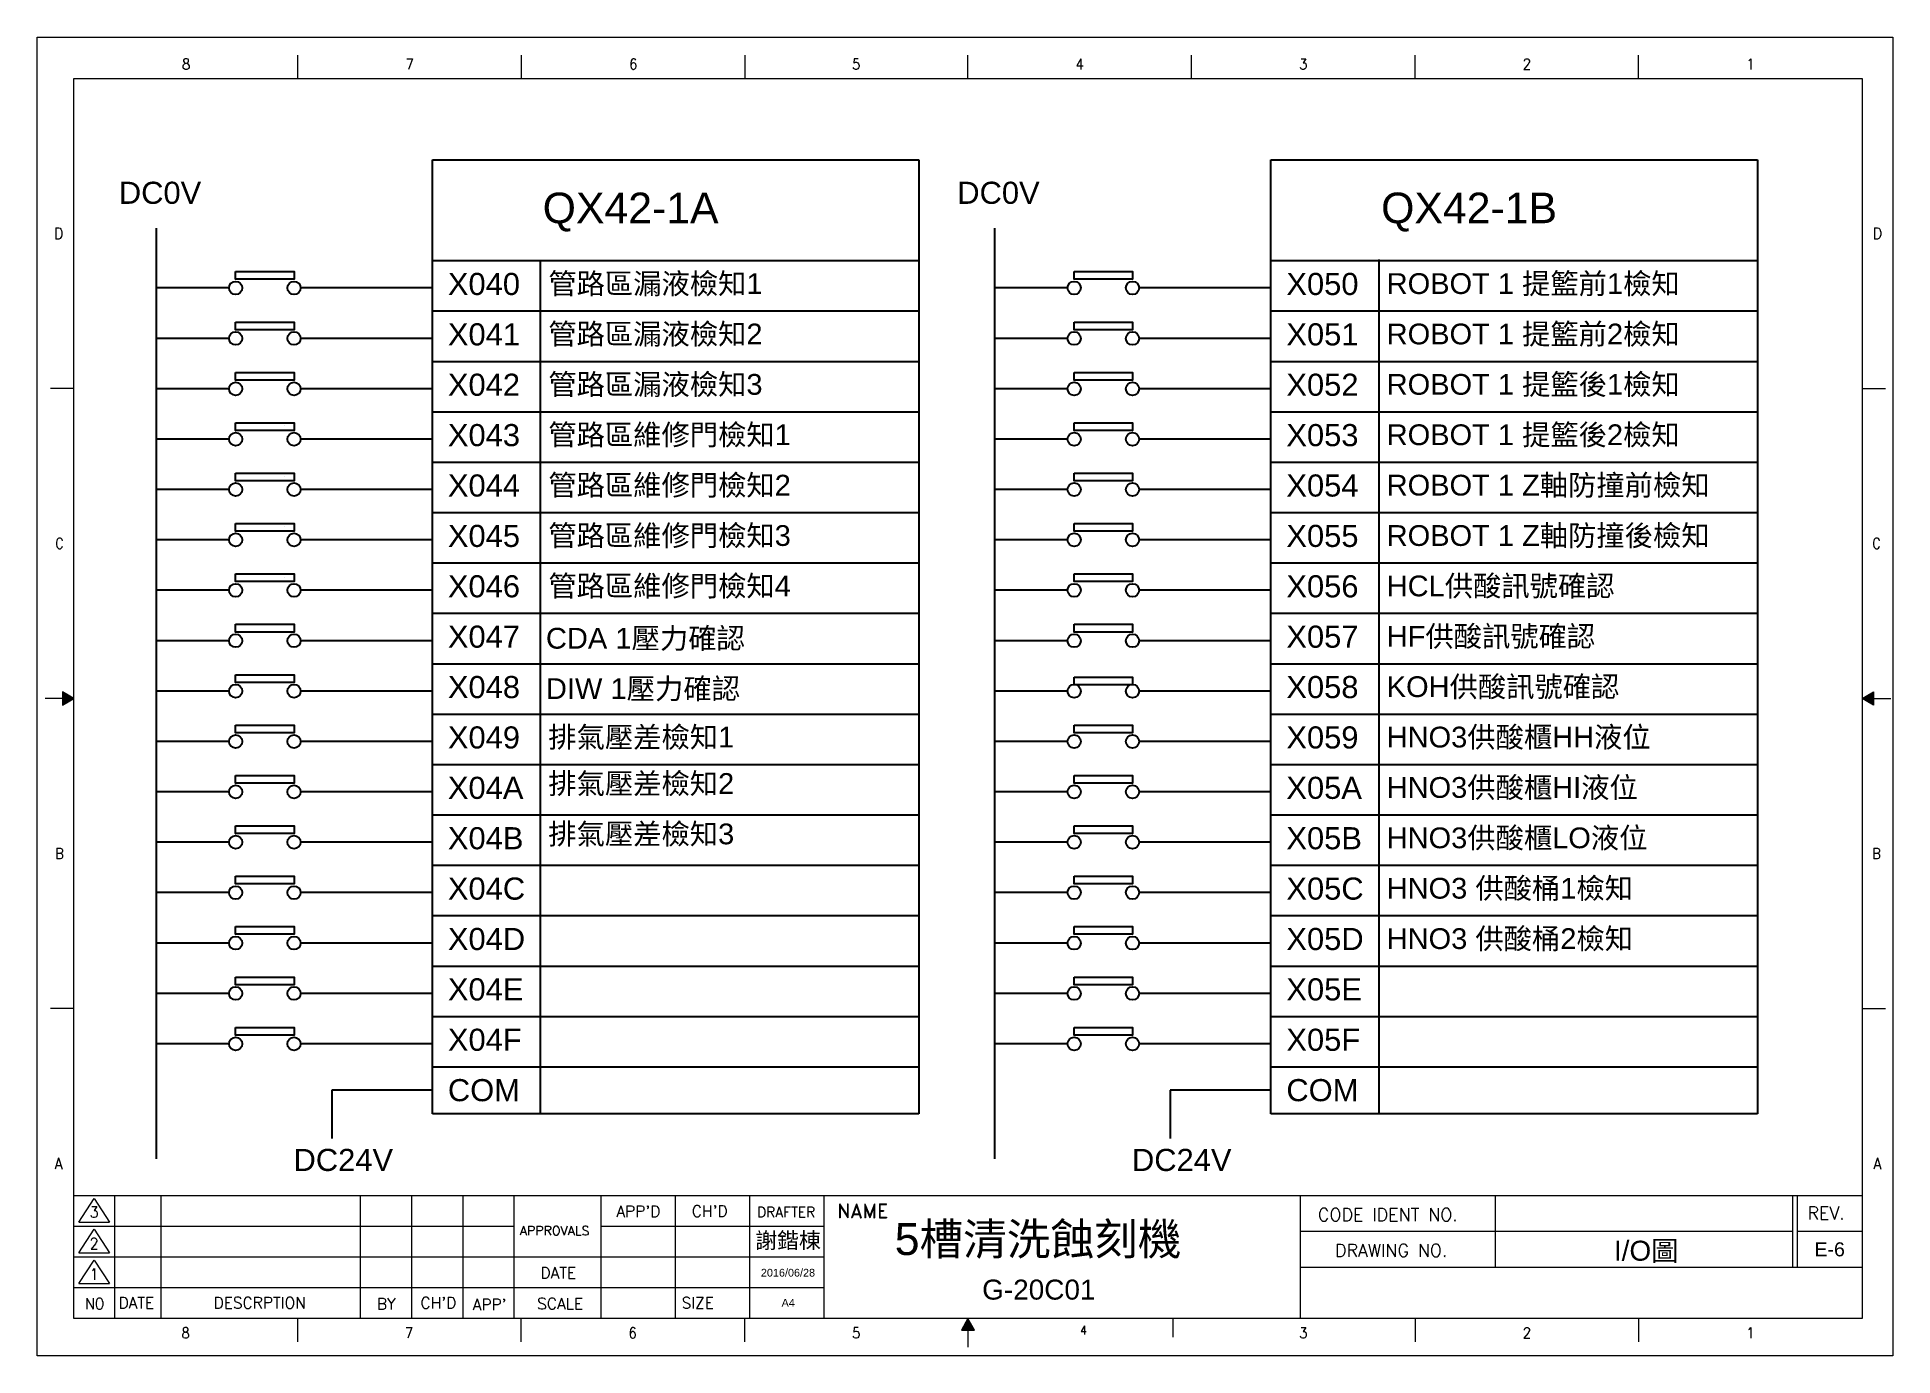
# Model space of a CAD drawing. Header units: millimetres. Extents: x 2150 to 6100, y 1229 to 2029.
# Drawn here: x 3146.2 to 3610.3, y 1229.9 to 1559.6 of the extents above; entities that cross this region are included whole.
import ezdxf
from ezdxf.enums import TextEntityAlignment as Align

# ---------------------------------------------------------------- set-up
doc = ezdxf.new("R2010")
doc.units = ezdxf.units.MM
for name, color, linetype in [('blue', 5, 'Continuous'), ('DIM', 3, 'Continuous'), ('FRAME', 7, 'Continuous'), ('LINE', 1, 'Continuous'), ('TEXT', 4, 'Continuous')]:
    doc.layers.add(name, color=color, linetype=linetype)
doc.styles.add('MICTEXT-ROD', font='romand.shx', dxfattribs={"bigfont": 'bigfont.shx'})
doc.styles.add('MICTEXT-ROS', font='romans.shx', dxfattribs={"bigfont": 'bigfont.shx'})
doc.styles.get("Standard").update_dxf_attribs({"font": 'ARIAL.TTF'})
doc.styles.add('STYLE2', font='romand.shx')

msp = doc.modelspace()

# ---------------------------------------------------------------- texts
at = {"color": 0}
for s, height, p in [('管路區漏液檢知1', 5.189, (3274.03, 1495.4)), ('ROBOT 1 提籃前1檢知', 5.1895, (3483.7, 1495.4)), ('管路區漏液檢知2', 5.189, (3274.03, 1482.8)), ('ROBOT 1 提籃前2檢知', 5.1895, (3483.7, 1482.8)), ('管路區漏液檢知3', 5.189, (3274.03, 1470.2)), ('ROBOT 1 提籃後1檢知', 5.1895, (3483.7, 1470.2)), ('管路區維修門檢知1', 5.189, (3274.03, 1457.6)), ('ROBOT 1 提籃後2檢知', 5.1895, (3483.7, 1457.6)), ('管路區維修門檢知2', 5.189, (3274.03, 1445)), ('ROBOT 1 Z軸防撞前檢知', 5.1895, (3483.7, 1445)), ('管路區維修門檢知3', 5.189, (3274.03, 1432.4)), ('ROBOT 1 Z軸防撞後檢知', 5.1895, (3483.7, 1432.4)), ('管路區維修門檢知4', 5.189, (3274.03, 1419.8)), ('HCL供酸訊號確認', 5.189, (3483.7, 1419.8)), ('HF供酸訊號確認', 5.189, (3483.7, 1407.2)), ('KOH供酸訊號確認', 5.189, (3483.7, 1394.6)), ('排氣壓差檢知1', 5.189, (3274.03, 1382)), ('HNO3供酸櫃HH液位', 5.1895, (3483.7, 1382)), ('排氣壓差檢知2', 5.189, (3274.03, 1370.39)), ('HNO3供酸櫃HI液位', 5.1895, (3483.7, 1369.4)), ('排氣壓差檢知3', 5.189, (3274.03, 1357.79)), ('HNO3供酸櫃LO液位', 5.1895, (3483.7, 1356.8)), ('HNO3 供酸桶1檢知', 5.1895, (3483.7, 1344.2)), ('HNO3 供酸桶2檢知', 5.1895, (3483.7, 1331.6))]:
    msp.add_text(s, height=height, dxfattribs=at).set_placement(p)
at = {"layer": 'TEXT', "color": 7, "linetype": 'Continuous'}
for s, height, p in [('DC0V', 5.529, (3166.65, 1517.94)), ('DC0V', 5.529, (3376.31, 1517.94)), ('QX42-1A', 7.656, (3272.63, 1513.09)), ('QX42-1B', 7.656, (3482.3, 1513.09)), ('X040', 5.529, (3248.93, 1495.14)), ('X050', 5.529, (3458.6, 1495.14)), ('X041', 5.529, (3248.93, 1482.54)), ('X051', 5.529, (3458.6, 1482.54)), ('X042', 5.529, (3248.93, 1469.94)), ('X052', 5.529, (3458.6, 1469.94)), ('X043', 5.529, (3248.93, 1457.34)), ('X053', 5.529, (3458.6, 1457.34)), ('X044', 5.529, (3248.93, 1444.74)), ('X054', 5.529, (3458.6, 1444.74)), ('X045', 5.529, (3248.93, 1432.14)), ('X055', 5.529, (3458.6, 1432.14)), ('X046', 5.529, (3248.93, 1419.54)), ('X056', 5.529, (3458.6, 1419.54)), ('X047', 5.529, (3248.93, 1406.94)), ('X057', 5.529, (3458.6, 1406.94)), ('X048', 5.529, (3248.93, 1394.34)), ('X058', 5.529, (3458.6, 1394.34)), ('X049', 5.529, (3248.93, 1381.74)), ('X059', 5.529, (3458.6, 1381.74)), ('X04A', 5.529, (3248.93, 1369.14)), ('X05A', 5.529, (3458.6, 1369.14)), ('X04B', 5.529, (3248.93, 1356.54)), ('X05B', 5.529, (3458.6, 1356.54)), ('X04C', 5.529, (3248.93, 1343.94)), ('X05C', 5.529, (3458.6, 1343.94)), ('X04D', 5.529, (3248.93, 1331.34)), ('X05D', 5.529, (3458.6, 1331.34)), ('X04E', 5.529, (3248.93, 1318.74)), ('X05E', 5.529, (3458.6, 1318.74)), ('X04F', 5.529, (3248.93, 1306.14)), ('X05F', 5.529, (3458.6, 1306.14)), ('COM', 5.529, (3248.93, 1293.54)), ('COM', 5.529, (3458.6, 1293.54)), ('DC24V', 5.529, (3210.33, 1276.09)), ('DC24V', 5.529, (3419.99, 1276.09))]:
    msp.add_text(s, height=height, dxfattribs=at).set_placement(p)
at = {"layer": 'TEXT', "color": 0, "linetype": 'Continuous'}
for s, p in [('CDA 1壓力確認', (3273.44, 1406.71)), ('DIW 1壓力確認', (3273.44, 1394.11))]:
    msp.add_text(s, height=5.202, dxfattribs=at).set_placement(p)

# ---------------------------------------------------------------- blocks, each defined once
blk = doc.blocks.new('圖框A4')
at = {"layer": 'FRAME', "color": 7, "lineweight": 5}
for p, q in [((99.29, 1212.46), (99.29, 1218.27)), ((155.2, 1212.46), (155.2, 1218.27)), ((211.1, 1212.46), (211.1, 1218.27)), ((266.85, 1212.46), (266.85, 1218.27)), ((322.76, 1212.46), (322.76, 1218.27)), ((378.66, 1212.46), (378.66, 1218.27)), ((434.56, 1212.46), (434.56, 1218.27)), ((43.25, 1212.46), (490.46, 1212.46)), ((43.25, 902.31), (43.25, 1212.46)), ((490.46, 1212.46), (490.46, 1212.46)), ((43.25, 1134.92), (37.44, 1134.92)), ((490.46, 1134.92), (496.27, 1134.92)), ((40.39, 1059.03), (40.39, 1055.74)), ((43.25, 1057.39), (40.39, 1059.03)), ((490.46, 1057.39), (493.32, 1059.03)), ((493.32, 1059.03), (493.32, 1055.74)), ((43.25, 1057.39), (36.09, 1057.39)), ((40.39, 1055.74), (43.25, 1057.39)), ((493.32, 1055.74), (490.46, 1057.39)), ((490.46, 1057.39), (497.61, 1057.39)), ((43.25, 979.85), (37.44, 979.85)), ((490.46, 979.85), (496.27, 979.85)), ((44.53, 926.47), (48.37, 932.34)), ((48.37, 932.34), (52.21, 926.47)), ((44.53, 926.47), (52.21, 926.47)), ((44.53, 918.78), (48.37, 924.66)), ((48.37, 924.66), (52.21, 918.78)), ((44.53, 918.78), (52.21, 918.78)), ((44.53, 911.1), (48.37, 916.97)), ((48.37, 916.97), (52.21, 911.1)), ((44.53, 911.1), (52.21, 911.1)), ((99.15, 902.31), (99.15, 896.5)), ((155.05, 902.31), (155.05, 896.5)), ((210.95, 902.31), (210.95, 896.5)), ((266.85, 902.31), (265.2, 899.46)), ((266.85, 902.31), (266.85, 895.16)), ((268.5, 899.46), (266.85, 902.31)), ((318.07, 902.31), (318.07, 897.67)), ((378.66, 902.31), (378.66, 896.5)), ((434.56, 902.31), (434.56, 896.5)), ((265.2, 899.46), (268.5, 899.46))]:
    blk.add_line(p, q, dxfattribs=at)
at = {"layer": 'FRAME', "lineweight": 5}
for p, q in [((490.46, 1212.46), (490.46, 902.31)), ((490.46, 933.05), (43.25, 933.05)), ((53.49, 902.31), (53.49, 933.05)), ((65.11, 902.31), (65.11, 933.05)), ((114.96, 902.31), (114.96, 933.05)), ((127.77, 902.31), (127.77, 933.05)), ((140.58, 902.31), (140.58, 933.05)), ((153.38, 902.31), (153.38, 933.05)), ((175.15, 902.31), (175.15, 933.05)), ((193.72, 902.31), (193.72, 933.05)), ((212.29, 902.31), (212.29, 933.05)), ((230.86, 902.31), (230.86, 933.05)), ((349.91, 933.05), (349.91, 902.31)), ((398.7, 933.05), (398.7, 915.12)), ((473.04, 933.05), (473.04, 915.12)), ((474.2, 933.05), (474.2, 915.12)), ((153.38, 925.36), (43.25, 925.36)), ((230.86, 925.36), (175.15, 925.36)), ((473.04, 924.08), (349.91, 924.08)), ((490.46, 924.08), (474.2, 924.08)), ((230.86, 917.68), (43.25, 917.68)), ((490.46, 915.12), (349.91, 915.12)), ((230.86, 910), (43.25, 910)), ((490.46, 902.31), (43.25, 902.31))]:
    blk.add_line(p, q, dxfattribs=at)
at = {"layer": 'FRAME', "color": 7, "lineweight": 5}
for points in [[(40.39, 1059.03), (40.39, 1055.74), (43.25, 1057.39)], [(493.32, 1059.03), (493.32, 1055.74), (490.46, 1057.39)], [(268.5, 899.46), (266.85, 902.31), (265.2, 899.46)]]:
    blk.add_solid(points, dxfattribs=at)
at = {"layer": 'LINE', "color": 0, "lineweight": 0}
for p, q in [((34.08, 1222.77), (498.14, 1222.77)), ((34.08, 893), (34.08, 1222.77)), ((498.14, 1222.77), (498.14, 893)), ((498.14, 893), (34.08, 893))]:
    blk.add_line(p, q, dxfattribs=at)
at = {"color": 3, "lineweight": 5}
blk.add_text('A4', height=1.936, dxfattribs=at).set_placement((220.25, 905.31))
at = {"layer": 'DIM', "color": 0, "lineweight": 5}
for tag, height, p in [('A', 2.9, (436.35, 928.74)), ('C', 2.9, (284.37, 922.35)), ('J', 1.94, (184.48, 921.48)), ('G', 1.94, (202.97, 921.48)), ('E', 1.94, (221.84, 921.96)), ('B', 2.9, (436.45, 919.25)), ('L', 1.94, (482.33, 919.64)), ('K', 1.94, (184.48, 913.83)), ('H', 1.94, (202.97, 913.83)), ('F', 1.94, (221.84, 913.83)), ('D', 2.9, (284.57, 909.57))]:
    blk.add_attdef(tag, text='', height=height, dxfattribs=at).set_placement(p, align=Align.MIDDLE)
at = {"layer": 'FRAME', "color": 7, "lineweight": 5, "style": 'MICTEXT-ROD', "width": 0.9}
for s, height, p in [('8', 2.67, (71.34, 1216.03)), ('7', 2.67, (127.25, 1216.03)), ('6', 2.67, (183.15, 1216.03)), ('5', 2.67, (238.9, 1216.03)), ('4', 2.67, (294.8, 1216.03)), ('3', 2.67, (350.71, 1216.03)), ('2', 2.67, (406.61, 1216.03)), ('1', 2.67, (462.51, 1216.03)), ('D', 2.85, (39.44, 1173.69)), ('D', 2.85, (494.27, 1173.69)), ('C', 2.67, (39.67, 1096.15)), ('C', 2.67, (494.04, 1096.15)), ('B', 2.67, (39.67, 1018.62)), ('B', 2.67, (494.04, 1018.62)), ('A', 2.85, (39.44, 941.08)), ('A', 2.85, (494.27, 941.08)), ('4', 2.14, (295.71, 899.45)), ('8', 2.67, (71.2, 898.74)), ('7', 2.67, (127.1, 898.74)), ('6', 2.67, (183, 898.74)), ('5', 2.67, (238.9, 898.74)), ('3', 2.67, (350.71, 898.74)), ('2', 2.67, (406.61, 898.74)), ('1', 2.67, (462.51, 898.74))]:
    blk.add_text(s, height=height, dxfattribs=at).set_placement(p, align=Align.MIDDLE)
at = {"layer": 'FRAME', "color": 7, "lineweight": 5, "style": 'MICTEXT-ROS', "width": 0.9}
for s, height, p in [('3', 2.82, (47.24, 927.57)), ('2', 2.82, (47.24, 919.68)), ('1', 2.82, (47.24, 912)), ('NO', 2.817, (46.1, 904.64))]:
    blk.add_text(s, height=height, dxfattribs=at).set_placement(p)
at = {"layer": 'FRAME', "color": 7, "lineweight": 5}
for s, height, style, p in [("APP'D", 2.817, 'STYLE2', (178.93, 927.72)), ("CH'D", 2.817, 'STYLE2', (197.8, 927.8)), ('DRAFTER', 2.536, 'STYLE2', (214.1, 927.69)), ('NAME', 3.522, 'STYLE2', (234.12, 927.53)), ('CODE IDENT NO.', 3.2017, 'STYLE2', (354.35, 926.7)), ('REV.', 3.202, 'MICTEXT-ROS', (476.78, 927.13)), ('APPROVALS', 2.305, 'STYLE2', (154.8, 923.16)), ('DRAWING NO.', 3.2017, 'STYLE2', (358.62, 917.77)), ('DATE', 2.817, 'STYLE2', (159.94, 912.36)), ('DATE', 2.817, 'STYLE2', (54.43, 904.87)), ('DESCRPTION', 2.817, 'STYLE2', (78.21, 904.88)), ('BY', 2.817, 'STYLE2', (119.03, 904.6)), ("CH'D", 2.817, 'STYLE2', (129.95, 904.87)), ("APP'", 2.817, 'STYLE2', (143.01, 904.42)), ('SCALE', 2.817, 'STYLE2', (159.13, 904.65)), ('SIZE', 2.817, 'STYLE2', (195.24, 904.84))]:
    blk.add_text(s, height=height, dxfattribs=dict(at, style=style)).set_placement(p)

# ---------------------------------------------------------------- linework, layer by layer
at = {"layer": 'blue', "color": 7}
for p, q in [((3245.05, 1528.95), (3366.72, 1528.95)), ((3245.05, 1290.37), (3245.05, 1528.95)), ((3366.72, 1528.95), (3366.72, 1290.37)), ((3454.72, 1528.95), (3576.39, 1528.95)), ((3454.72, 1290.37), (3454.72, 1528.95)), ((3576.39, 1528.95), (3576.39, 1290.37)), ((3175.95, 1511.88), (3175.95, 1279.11)), ((3385.62, 1511.88), (3385.62, 1279.11)), ((3245.05, 1503.75), (3366.72, 1503.75)), ((3272.12, 1290.62), (3272.12, 1503.75)), ((3454.72, 1503.75), (3576.39, 1503.75)), ((3481.78, 1290.37), (3481.78, 1504)), ((3194.19, 1496.9), (3175.96, 1496.9)), ((3245.05, 1496.9), (3212.12, 1496.9)), ((3403.86, 1496.9), (3385.63, 1496.9)), ((3454.72, 1496.9), (3421.78, 1496.9)), ((3245.05, 1491.15), (3366.72, 1491.15)), ((3454.72, 1491.15), (3576.39, 1491.15)), ((3194.19, 1484.3), (3175.96, 1484.3)), ((3245.05, 1484.3), (3212.12, 1484.3)), ((3403.86, 1484.3), (3385.63, 1484.3)), ((3454.72, 1484.3), (3421.78, 1484.3)), ((3245.05, 1478.55), (3366.72, 1478.55)), ((3454.72, 1478.55), (3576.39, 1478.55)), ((3194.19, 1471.7), (3175.96, 1471.7)), ((3245.05, 1471.7), (3212.12, 1471.7)), ((3403.86, 1471.7), (3385.63, 1471.7)), ((3454.72, 1471.7), (3421.78, 1471.7)), ((3245.05, 1465.95), (3366.72, 1465.95)), ((3454.72, 1465.95), (3576.39, 1465.95)), ((3194.19, 1459.1), (3175.96, 1459.1)), ((3245.05, 1459.1), (3212.12, 1459.1)), ((3403.86, 1459.1), (3385.63, 1459.1)), ((3454.72, 1459.1), (3421.78, 1459.1)), ((3245.05, 1453.35), (3366.72, 1453.35)), ((3454.72, 1453.35), (3576.39, 1453.35)), ((3194.19, 1446.5), (3175.96, 1446.5)), ((3245.05, 1446.5), (3212.12, 1446.5)), ((3403.86, 1446.5), (3385.63, 1446.5)), ((3454.72, 1446.5), (3421.78, 1446.5)), ((3245.05, 1440.75), (3366.72, 1440.75)), ((3454.72, 1440.75), (3576.39, 1440.75)), ((3194.19, 1433.9), (3175.96, 1433.9)), ((3245.05, 1433.9), (3212.12, 1433.9)), ((3403.86, 1433.9), (3385.63, 1433.9)), ((3454.72, 1433.9), (3421.78, 1433.9)), ((3245.05, 1428.15), (3366.72, 1428.15)), ((3454.72, 1428.15), (3576.39, 1428.15)), ((3194.19, 1421.3), (3175.96, 1421.3)), ((3245.05, 1421.3), (3212.12, 1421.3)), ((3403.86, 1421.3), (3385.63, 1421.3)), ((3454.72, 1421.3), (3421.78, 1421.3)), ((3245.05, 1415.55), (3366.72, 1415.55)), ((3454.72, 1415.55), (3576.39, 1415.55)), ((3194.19, 1408.7), (3175.96, 1408.7)), ((3245.05, 1408.7), (3212.12, 1408.7)), ((3403.86, 1408.7), (3385.63, 1408.7)), ((3454.72, 1408.7), (3421.78, 1408.7)), ((3245.05, 1402.95), (3366.72, 1402.95)), ((3454.72, 1402.95), (3576.39, 1402.95)), ((3194.19, 1396.1), (3175.96, 1396.1)), ((3245.05, 1396.1), (3212.12, 1396.1)), ((3403.86, 1396.1), (3385.63, 1396.1)), ((3454.72, 1396.1), (3421.78, 1396.1)), ((3245.05, 1390.35), (3366.72, 1390.35)), ((3454.72, 1390.35), (3576.39, 1390.35)), ((3194.19, 1383.5), (3175.96, 1383.5)), ((3245.05, 1383.5), (3212.12, 1383.5)), ((3403.86, 1383.5), (3385.63, 1383.5)), ((3454.72, 1383.5), (3421.78, 1383.5)), ((3245.05, 1377.75), (3366.72, 1377.75)), ((3454.72, 1377.75), (3576.39, 1377.75)), ((3194.19, 1370.9), (3175.96, 1370.9)), ((3245.05, 1370.9), (3212.12, 1370.9)), ((3403.86, 1370.9), (3385.63, 1370.9)), ((3454.72, 1370.9), (3421.78, 1370.9)), ((3245.05, 1365.15), (3366.72, 1365.15)), ((3454.72, 1365.15), (3576.39, 1365.15)), ((3194.19, 1358.3), (3175.96, 1358.3)), ((3245.05, 1358.3), (3212.12, 1358.3)), ((3403.86, 1358.3), (3385.63, 1358.3)), ((3454.72, 1358.3), (3421.78, 1358.3)), ((3245.05, 1352.55), (3366.72, 1352.55)), ((3454.72, 1352.55), (3576.39, 1352.55)), ((3194.19, 1345.7), (3175.96, 1345.7)), ((3245.05, 1345.7), (3212.12, 1345.7)), ((3403.86, 1345.7), (3385.63, 1345.7)), ((3454.72, 1345.7), (3421.78, 1345.7)), ((3245.05, 1339.95), (3366.72, 1339.95)), ((3454.72, 1339.95), (3576.39, 1339.95)), ((3194.19, 1333.1), (3175.96, 1333.1)), ((3245.05, 1333.1), (3212.12, 1333.1)), ((3403.86, 1333.1), (3385.63, 1333.1)), ((3454.72, 1333.1), (3421.78, 1333.1)), ((3245.05, 1327.35), (3366.72, 1327.35)), ((3454.72, 1327.35), (3576.39, 1327.35)), ((3194.19, 1320.5), (3175.96, 1320.5)), ((3245.05, 1320.5), (3212.12, 1320.5)), ((3403.86, 1320.5), (3385.63, 1320.5)), ((3454.72, 1320.5), (3421.78, 1320.5)), ((3245.05, 1314.75), (3366.72, 1314.75)), ((3454.72, 1314.75), (3576.39, 1314.75)), ((3194.19, 1307.9), (3175.96, 1307.9)), ((3245.05, 1307.9), (3212.12, 1307.9)), ((3403.86, 1307.9), (3385.63, 1307.9)), ((3454.72, 1307.9), (3421.78, 1307.9)), ((3245.05, 1302.15), (3366.72, 1302.15)), ((3454.72, 1302.15), (3576.39, 1302.15)), ((3454.72, 1302.15), (3576.39, 1302.15)), ((3366.72, 1290.37), (3245.05, 1290.37)), ((3576.39, 1290.37), (3454.72, 1290.37))]:
    msp.add_line(p, q, dxfattribs=at)
for points in [[(3195.85, 1500.99), (3210.46, 1500.99), (3210.46, 1499.07), (3195.85, 1499.07)], [(3405.52, 1500.99), (3420.13, 1500.99), (3420.13, 1499.07), (3405.52, 1499.07)], [(3195.85, 1488.39), (3210.46, 1488.39), (3210.46, 1486.47), (3195.85, 1486.47)], [(3405.52, 1488.39), (3420.13, 1488.39), (3420.13, 1486.47), (3405.52, 1486.47)], [(3195.85, 1475.79), (3210.46, 1475.79), (3210.46, 1473.87), (3195.85, 1473.87)], [(3405.52, 1475.79), (3420.13, 1475.79), (3420.13, 1473.87), (3405.52, 1473.87)], [(3195.85, 1463.19), (3210.46, 1463.19), (3210.46, 1461.27), (3195.85, 1461.27)], [(3405.52, 1463.19), (3420.13, 1463.19), (3420.13, 1461.27), (3405.52, 1461.27)], [(3195.85, 1450.59), (3210.46, 1450.59), (3210.46, 1448.67), (3195.85, 1448.67)], [(3405.52, 1450.59), (3420.13, 1450.59), (3420.13, 1448.67), (3405.52, 1448.67)], [(3195.85, 1437.99), (3210.46, 1437.99), (3210.46, 1436.07), (3195.85, 1436.07)], [(3405.52, 1437.99), (3420.13, 1437.99), (3420.13, 1436.07), (3405.52, 1436.07)], [(3195.85, 1425.39), (3210.46, 1425.39), (3210.46, 1423.47), (3195.85, 1423.47)], [(3405.52, 1425.39), (3420.13, 1425.39), (3420.13, 1423.47), (3405.52, 1423.47)], [(3195.85, 1412.79), (3210.46, 1412.79), (3210.46, 1410.87), (3195.85, 1410.87)], [(3405.52, 1412.79), (3420.13, 1412.79), (3420.13, 1410.87), (3405.52, 1410.87)], [(3195.85, 1400.19), (3210.46, 1400.19), (3210.46, 1398.27), (3195.85, 1398.27)], [(3405.5, 1399.59), (3420.12, 1399.59), (3420.12, 1397.66), (3405.5, 1397.66)], [(3195.85, 1387.59), (3210.46, 1387.59), (3210.46, 1385.67), (3195.85, 1385.67)], [(3405.52, 1387.59), (3420.13, 1387.59), (3420.13, 1385.67), (3405.52, 1385.67)], [(3195.85, 1374.99), (3210.46, 1374.99), (3210.46, 1373.07), (3195.85, 1373.07)], [(3405.52, 1374.99), (3420.13, 1374.99), (3420.13, 1373.07), (3405.52, 1373.07)], [(3195.85, 1362.39), (3210.46, 1362.39), (3210.46, 1360.47), (3195.85, 1360.47)], [(3405.52, 1362.39), (3420.13, 1362.39), (3420.13, 1360.47), (3405.52, 1360.47)], [(3195.85, 1349.79), (3210.46, 1349.79), (3210.46, 1347.87), (3195.85, 1347.87)], [(3405.52, 1349.79), (3420.13, 1349.79), (3420.13, 1347.87), (3405.52, 1347.87)], [(3195.85, 1337.19), (3210.46, 1337.19), (3210.46, 1335.27), (3195.85, 1335.27)], [(3405.52, 1337.19), (3420.13, 1337.19), (3420.13, 1335.27), (3405.52, 1335.27)], [(3195.85, 1324.59), (3210.46, 1324.59), (3210.46, 1322.67), (3195.85, 1322.67)], [(3405.52, 1324.59), (3420.13, 1324.59), (3420.13, 1322.67), (3405.52, 1322.67)], [(3195.85, 1311.99), (3210.46, 1311.99), (3210.46, 1310.07), (3195.85, 1310.07)], [(3405.52, 1311.99), (3420.13, 1311.99), (3420.13, 1310.07), (3405.52, 1310.07)]]:
    msp.add_lwpolyline(points, close=True, dxfattribs=at)
for centre in [(3195.85, 1496.9), (3210.46, 1496.9), (3405.52, 1496.9), (3420.13, 1496.9), (3195.85, 1484.3), (3210.46, 1484.3), (3405.52, 1484.3), (3420.13, 1484.3), (3195.85, 1471.7), (3210.46, 1471.7), (3405.52, 1471.7), (3420.13, 1471.7), (3195.85, 1459.1), (3210.46, 1459.1), (3405.52, 1459.1), (3420.13, 1459.1), (3195.85, 1446.5), (3210.46, 1446.5), (3405.52, 1446.5), (3420.13, 1446.5), (3195.85, 1433.9), (3195.85, 1433.9), (3210.46, 1433.9), (3210.46, 1433.9), (3210.46, 1433.9), (3405.52, 1433.9), (3420.13, 1433.9), (3195.85, 1421.3), (3195.85, 1421.3), (3210.46, 1421.3), (3210.46, 1421.3), (3210.46, 1421.3), (3405.52, 1421.3), (3420.13, 1421.3), (3195.85, 1408.7), (3195.85, 1408.7), (3210.46, 1408.7), (3210.46, 1408.7), (3405.52, 1408.7), (3420.13, 1408.7), (3195.85, 1396.1), (3195.85, 1396.1), (3210.46, 1396.1), (3210.46, 1396.1), (3405.52, 1396.1), (3420.13, 1396.1), (3195.85, 1383.5), (3195.85, 1383.5), (3210.46, 1383.5), (3210.46, 1383.5), (3405.52, 1383.5), (3420.13, 1383.5), (3195.85, 1370.9), (3195.85, 1370.9), (3210.46, 1370.9), (3210.46, 1370.9), (3405.52, 1370.9), (3420.13, 1370.9), (3195.85, 1358.3), (3210.46, 1358.3), (3405.52, 1358.3), (3420.13, 1358.3), (3195.85, 1345.7), (3210.46, 1345.7), (3405.52, 1345.7), (3420.13, 1345.7), (3195.85, 1333.1), (3210.46, 1333.1), (3405.52, 1333.1), (3420.13, 1333.1), (3195.85, 1320.5), (3210.46, 1320.5), (3405.52, 1320.5), (3420.13, 1320.5), (3195.85, 1307.9), (3210.46, 1307.9), (3405.52, 1307.9), (3420.13, 1307.9)]:
    msp.add_circle(centre, 1.65, dxfattribs=at)
at = {"layer": 'LINE', "color": 7}
for p, q in [((3207.96, 1462.4), (3207.96, 1462.4)), ((3207.96, 1462.4), (3207.96, 1462.4)), ((3207.96, 1449.8), (3207.96, 1449.8)), ((3207.96, 1449.8), (3207.96, 1449.8)), ((3207.96, 1437.2), (3207.96, 1437.2)), ((3207.96, 1437.2), (3207.96, 1437.2)), ((3207.96, 1424.6), (3207.96, 1424.6)), ((3207.96, 1424.6), (3207.96, 1424.6)), ((3245.05, 1296.29), (3219.9, 1296.29)), ((3219.9, 1296.29), (3219.9, 1284.19)), ((3454.72, 1296.29), (3429.56, 1296.29)), ((3429.56, 1296.29), (3429.56, 1284.19))]:
    msp.add_line(p, q, dxfattribs=at)

# ---------------------------------------------------------------- block references
at = {"layer": 'LINE', "color": 0}
ref = msp.add_blockref('圖框A4', (3112.13, 336.86), dxfattribs=at)
ref.add_attrib('L', 'E-6', dxfattribs={"layer": 'DIM', "color": 0, "lineweight": 5, "height": 3.5}).set_placement((3594.46, 1256.5), align=Align.MIDDLE)
ref.add_attrib('B', 'I/O圖', dxfattribs={"layer": 'DIM', "color": 0, "lineweight": 5, "height": 5}).set_placement((3548.58, 1256.11), align=Align.MIDDLE)
ref.add_attrib('C', '5槽清洗蝕刻機', dxfattribs={"layer": 'DIM', "color": 0, "lineweight": 5, "height": 8}).set_placement((3396.5, 1259.21), align=Align.MIDDLE)
ref.add_attrib('D', 'G-20C01', dxfattribs={"layer": 'DIM', "color": 0, "lineweight": 5, "height": 5}).set_placement((3396.7, 1246.43), align=Align.MIDDLE)
ref.add_attrib('E', '謝鍇棟', dxfattribs={"layer": 'DIM', "color": 0, "lineweight": 5, "height": 4}).set_placement((3333.97, 1258.82), align=Align.MIDDLE)
ref.add_attrib('F', '2016/06/28', dxfattribs={"layer": 'DIM', "color": 0, "lineweight": 5, "height": 1.936}).set_placement((3333.97, 1250.69), align=Align.MIDDLE)

msp.set_redraw_order([(e.dxf.handle, doc.entitydb.next_handle()) for e in msp.query("TEXT MTEXT ATTDEF DIMENSION ARC_DIMENSION")])  # texts and dimensions are drawn at this point

doc.saveas('drawing.dxf')
